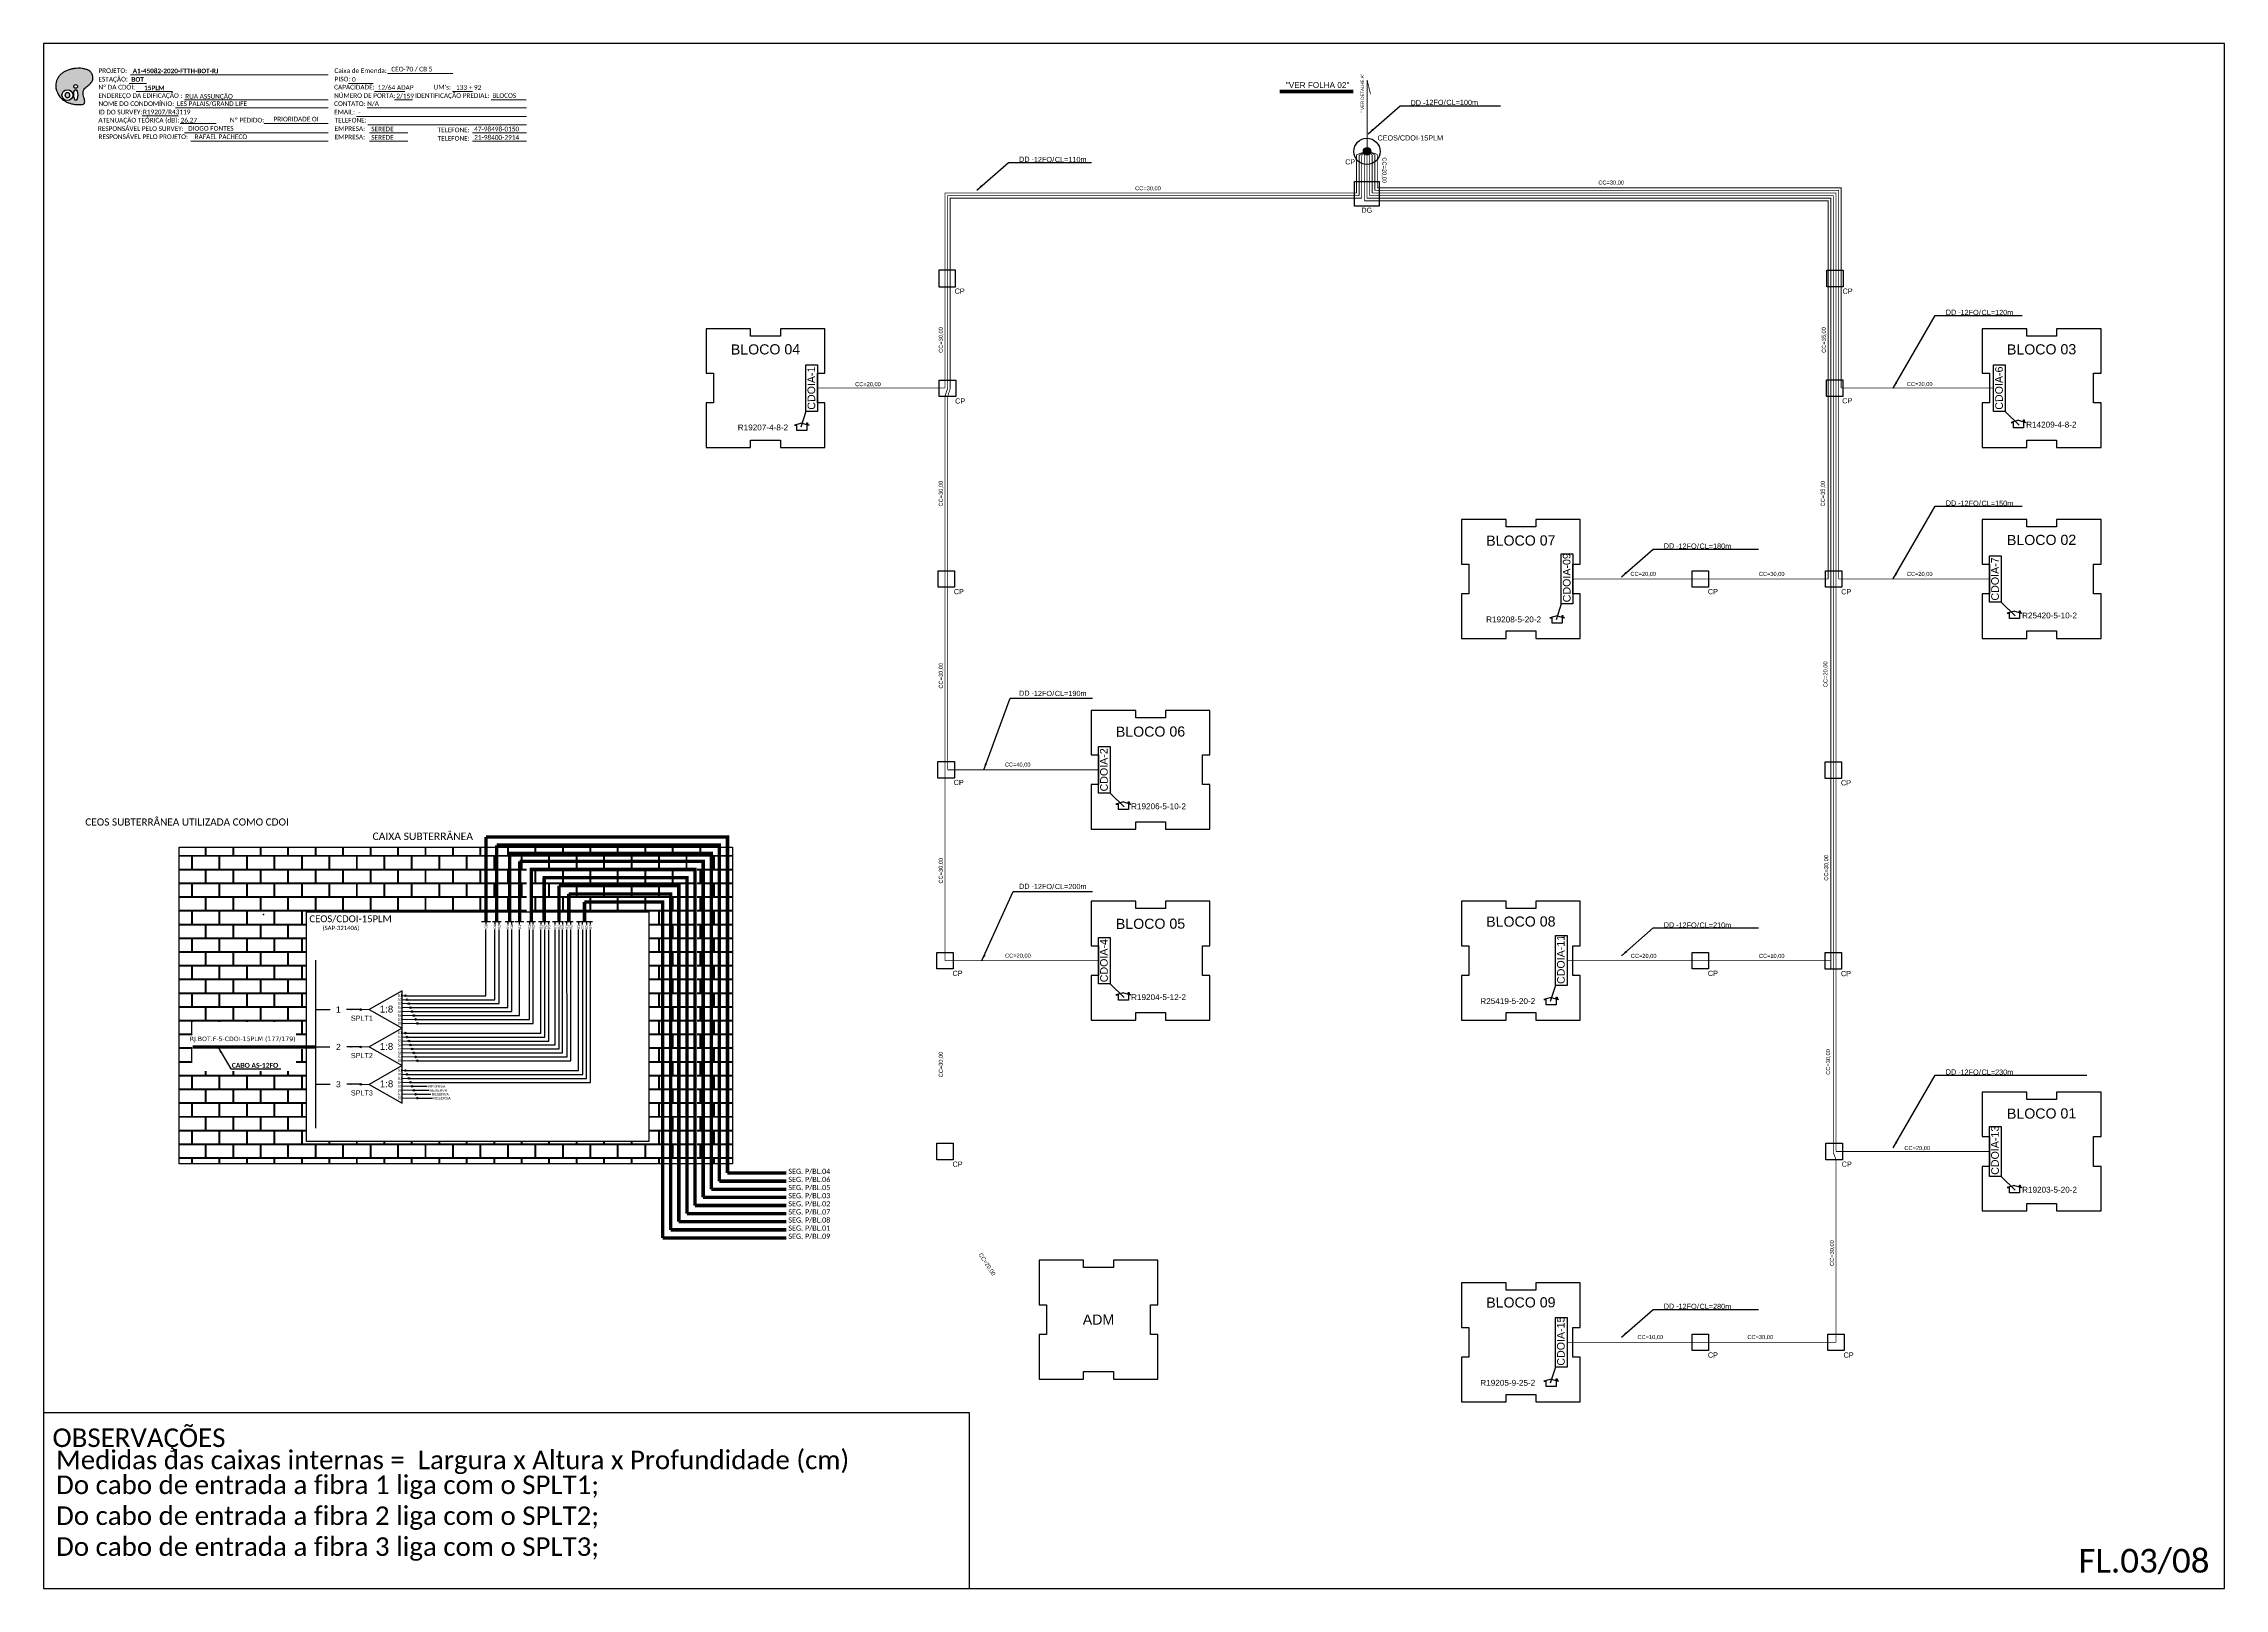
# Model space of a CAD drawing. Header units: inches. Extents: x 10034 to 13570, y 6729 to 9325.
# Drawn here: x 11833 to 12671, y 8731 to 9325 of the extents above; entities that cross this region are included whole.
import ezdxf
from ezdxf.enums import TextEntityAlignment as Align

# ---------------------------------------------------------------- set-up
doc = ezdxf.new("R2010")
doc.units = ezdxf.units.IN
doc.header["$MEASUREMENT"] = 0
doc.linetypes.add('DASHED', pattern=[0.75, 0.5, -0.25])
for name, color, linetype in [('CD a instalar', 1, 'Continuous'), ('METRAGEM', 7, 'Continuous'), ('surveys', 7, 'Continuous'), ('surveys legendas', 7, 'Continuous')]:
    doc.layers.add(name, color=color, linetype=linetype)
doc.layers.add('DROP DE CLIENTE', color=140, linetype='Continuous', plot=False)
doc.styles.add('ARIAL', font='arial.ttf')
doc.styles.add('WMF-Calibri0', font='CALIBRI.TTF')
doc.styles.add('WMF-Calibri1', font='CALIBRIB.TTF')
doc.dimstyles.new('ISO-25', dxfattribs={"dimtxt": 2.5, "dimasz": 2.5, "dimexe": 1.25, "dimexo": 0.625, "dimtad": 1, "dimtxsty": 'Standard', "dimcen": 2.5, "dimadec": 0, "dimazin": 0, "dimtfac": 1, "dimtmove": 0, "dimatfit": 3, "dimfxl": 0, "dimarcsym": 0})

# ---------------------------------------------------------------- blocks, each defined once
blk = doc.blocks.new('A$C415C251F')
at = {"color": 3}
blk.add_point((0, 0), dxfattribs=at)
blk = doc.blocks.new('LEG_CDOIA8_C-SPLT_ESQ')
at = {"color": 3, "extrusion": (0, 0, -1), "xscale": -1, "zscale": -1}
blk.add_blockref('A$C415C251F', (0, 0), dxfattribs=at)
at = {"color": 1, "style": 'WMF-Calibri0', "flags": 4}
blk.add_attdef('MODELO', text='', height=1.5, dxfattribs=at).set_placement((22.54, -4.54), align=Align.CENTER)
blk.add_attdef('CDO', (21.44, -2.61), '', height=2, dxfattribs=at)
at = {"style": 'ARIAL', "flags": 4}
blk.add_attdef('SPLITAGEM', text='', height=1.5, dxfattribs=at).set_placement((18.61, -12.59), align=Align.CENTER)
blk = doc.blocks.new('SPLT_1-8_DIV_DIR')
h = blk.add_hatch(color=3)
h.dxf.hatch_style = 1
edge = h.paths.add_edge_path()
edge.add_arc((12.77, 4.04), 0.242, 0, 360)
h = blk.add_hatch(color=3)
h.dxf.hatch_style = 1
edge = h.paths.add_edge_path()
edge.add_arc((13.27, 2.88), 0.242, 0, 360)
h = blk.add_hatch(color=3)
h.dxf.hatch_style = 1
edge = h.paths.add_edge_path()
edge.add_arc((13.77, 1.73), 0.242, 0, 360)
h = blk.add_hatch(color=3)
h.dxf.hatch_style = 1
edge = h.paths.add_edge_path()
edge.add_arc((14.27, 0.58), 0.242, 0, 360)
h = blk.add_hatch(color=3)
h.dxf.hatch_style = 1
edge = h.paths.add_edge_path()
edge.add_arc((14.77, -0.58), 0.242, 0, 360)
h = blk.add_hatch(color=3)
h.dxf.hatch_style = 1
edge = h.paths.add_edge_path()
edge.add_arc((15.27, -1.73), 0.242, 0, 360)
h = blk.add_hatch(color=3)
h.dxf.hatch_style = 1
edge = h.paths.add_edge_path()
edge.add_arc((15.77, -2.88), 0.242, 0, 360)
h = blk.add_hatch(color=3)
h.dxf.hatch_style = 1
edge = h.paths.add_edge_path()
edge.add_arc((16.27, -4.04), 0.242, 0, 360)
at = {"color": 1, "lineweight": 0}
blk.add_lwpolyline([(2.22, 0), (0, 0)], dxfattribs=at)
at = {"color": 1}
blk.add_lwpolyline([(11.89, 5.45), (2.22, 0), (11.89, -5.45), (11.89, 5.45)], dxfattribs=at)
at = {"color": 7, "lineweight": 0}
for points in [[(12.77, 4.04), (11.89, 4.04)], [(11.89, 2.88), (13.27, 2.88)], [(11.89, 1.73), (13.77, 1.73)], [(11.89, 0.58), (14.27, 0.58)], [(11.89, -0.58), (14.77, -0.58)], [(11.89, -1.73), (15.27, -1.73)], [(11.89, -2.88), (15.77, -2.88)], [(11.89, -4.04), (16.27, -4.04)]]:
    blk.add_lwpolyline(points, dxfattribs=at)
at = {"color": 3}
for centre in [(12.77, 4.04), (13.27, 2.88), (13.77, 1.73), (14.27, 0.58), (14.77, -0.58), (15.27, -1.73), (15.77, -2.88), (16.27, -4.04)]:
    blk.add_circle(centre, 0.242, dxfattribs=at)
at = {"color": 1, "style": 'ARIAL'}
for s, height, p in [('1:8', 2, (5.35, -0.85)), ('S1', 0.75, (10.52, 3.77)), ('S2', 0.75, (10.52, 2.58)), ('S3', 0.75, (10.52, 1.37)), ('S4', 0.75, (10.52, 0.19)), ('S5', 0.75, (10.52, -1.02)), ('S6', 0.75, (10.52, -2.14)), ('S7', 0.75, (10.52, -3.24)), ('S8', 0.75, (10.52, -4.36))]:
    blk.add_text(s, height=height, dxfattribs=at).set_placement(p)
blk = doc.blocks.new('SPLITTER_')
blk.add_point((0, 0))
at = {"style": 'ARIAL', "flags": 4}
blk.add_attdef('SPLT', (0, -3.26), '', height=1.5, dxfattribs=at)
blk = doc.blocks.new('SURVEY_SURVEY')
for p, q in [((0, 0.0000127), (-0.0000126, 0.000009)), ((-0.0000126, 0.000009), (-0.0000086, 0.000009)), ((-0.0000086, 0), (-0.0000086, 0.000009)), ((0.0000086, 0), (-0.0000086, 0)), ((0, 0.0000127), (0.0000126, 0.000009)), ((0.0000084, 0.0000132), (0.0000098, 0.0000132)), ((0.0000084, 0.0000103), (0.0000084, 0.0000132)), ((0.0000126, 0.000009), (0.0000086, 0.000009)), ((0.0000086, 0.000009), (0.0000086, 0)), ((0.0000098, 0.0000132), (0.0000098, 0.0000099))]:
    blk.add_line(p, q)
blk = doc.blocks.new('OI')
h = blk.add_hatch(color=40)
edge = h.paths.add_edge_path()
edge.add_spline(control_points=[(4.35, -0.67), (3.92, -0.99), (3.26, -1.5), (2.81, -2.59), (2.9, -3.5), (3.06, -4.27), (3.31, -4.85), (3.37, -5.39), (3.4, -5.88), (3.2, -6.4), (2.54, -6.61), (1.65, -6.63), (0.55, -6.67), (-0.56, -6.42), (-1.61, -6.14), (-2.77, -5.61), (-3.92, -4.77), (-4.89, -3.7), (-5.34, -2.65), (-5.6, -1.94), (-5.85, -0.96), (-5.71, 0.47), (-5.1, 2.02), (-4.14, 3.02), (-3.3, 3.61), (-2.37, 4.16), (-1.36, 4.44), (-0.56, 4.7), (0.79, 4.85), (2.24, 4.97), (3.79, 4.57), (4.67, 4.21), (5.44, 3.65), (5.76, 2.99), (6.03, 2.21), (6.01, 1.46), (5.72, 0.64), (5.31, 0.08), (4.88, -0.38), (4.51, -0.55), (4.35, -0.67)], knot_values=[0, 0, 0, 0, 1.60434, 2.417191, 3.427595, 4.282808, 4.776746, 5.304182, 5.888771, 6.258406, 6.858137, 7.79129, 8.986195, 10.124242, 11.187857, 12.242908, 13.953784, 15.414161, 16.515391, 17.349188, 17.675853, 19.552021, 21.515531, 22.568638, 23.63245, 24.621084, 25.782718, 26.745347, 27.142653, 29.870543, 31.004649, 31.921532, 32.709589, 33.801391, 34.042471, 35.192333, 35.971461, 36.628871, 37.254359, 37.836911, 37.836911, 37.836911, 37.836911], degree=3, periodic=0)
h.paths.add_polyline_path([(1.13, -0.87, -1), (-0.04, -0.87, -1)], flags=16)
edge = h.paths.add_edge_path(flags=16)
edge.add_ellipse((0.56, -3.59), major_axis=(-0.02, 1.71), ratio=0.361305, start_angle=0, end_angle=360)
h.paths.add_polyline_path([(-0.36, -3.62, -1), (-3.8, -3.62, -1)], flags=16)
edge = h.paths.add_edge_path(flags=0)
edge.add_ellipse((-2.08, -3.62), major_axis=(0, 0.885), ratio=0.758294, start_angle=0, end_angle=360)
at = {"color": 40}
for centre, radius in [((-2.08, -3.62), 1.72), ((0.54, -0.87), 0.587)]:
    blk.add_circle(centre, radius, dxfattribs=at)
blk.add_ellipse((-2.08, -3.62), major_axis=(0, 0.885), ratio=0.758294, start_param=-3.141592653589792, end_param=3.141592653589792, dxfattribs=at)
blk.add_ellipse((0.56, -3.59), major_axis=(-0.02, 1.71), ratio=0.361305, dxfattribs=at)
at = {"color": 40, "start_tangent": (-0.800898, -0.598801), "end_tangent": (-0.800898, -0.598801)}
blk.add_spline([(4.35, -0.67), (3.2, -1.78), (2.9, -2.54), (2.92, -3.55), (3.12, -4.38), (3.28, -4.85), (3.37, -5.37), (3.35, -5.95), (3.2, -6.29), (2.66, -6.55), (1.73, -6.63), (0.54, -6.62), (-0.58, -6.41), (-1.6, -6.11), (-2.56, -5.67), (-3.95, -4.67), (-4.89, -3.56), (-5.37, -2.56), (-5.64, -1.78), (-5.72, -1.46), (-5.63, 0.42), (-4.84, 2.22), (-4.13, 2.99), (-3.27, 3.62), (-2.4, 4.09), (-1.3, 4.47), (-0.37, 4.72), (0.02, 4.77), (2.75, 4.8), (3.85, 4.53), (4.69, 4.16), (5.31, 3.68), (5.85, 2.73), (5.93, 2.5), (5.94, 1.35), (5.67, 0.62), (5.29, 0.08), (4.84, -0.36), (4.35, -0.67)], degree=3, dxfattribs=at)

msp = doc.modelspace()

# ---------------------------------------------------------------- hatches: boundary and pattern name
at = {"ltscale": 2}
h = msp.add_hatch(color=1, dxfattribs=at)
h.dxf.hatch_style = 1
h.paths.add_polyline_path([(12340.08, 9283.54, -1), (12343, 9283.54, -1)])
h = msp.add_hatch()
h.set_pattern_fill('AR-B816C', color=256, scale=0.025994)
h.set_pattern_definition([(0, (2799.514, 8447.3416), (5.282004, 5.282004), [10.316414, -0.247594]), (0, (2794.232, 8447.589), (5.282004, 5.282004), [10.316414, -0.247594]), (90, (2799.514, 8447.3416), (-5.282004, 5.282004), [-5.529598, 5.03441]), (90, (2799.2664, 8447.3416), (-5.282004, 5.282004), [-5.529598, 5.03441])])
h.paths.add_polyline_path([(11933.67, 8991.06), (12018.23, 8991.06), (12018.23, 9008.1), (12083.86, 9008.1), (12083.86, 8894.12), (12097.49, 8894.12), (12097.49, 9015.94), (11884.74, 9015.94), (11884.74, 8894.12), (12082.38, 8894.12), (12082.38, 9006.56), (12019.73, 9006.56), (12019.73, 8991.06), (12065.31, 8991.06), (12065.31, 8902.7), (11933.67, 8902.7), (11933.67, 8930.2), (11933.67, 8938.28), (11929.74, 8938.28), (11929.74, 8929.82), (11889.73, 8929.82), (11889.73, 8948.74), (11929.74, 8948.74), (11929.74, 8939.88), (11933.67, 8939.88)])
h = msp.add_hatch(color=3)
h.dxf.hatch_style = 1
edge = h.paths.add_edge_path()
edge.add_arc((11954.53, 8953.46), 0.338, 0, 360)
h = msp.add_hatch(color=3)
h.dxf.hatch_style = 1
edge = h.paths.add_edge_path()
edge.add_arc((11954.53, 8939.09), 0.338, 0, 360)
h = msp.add_hatch(color=3)
h.dxf.hatch_style = 1
edge = h.paths.add_edge_path()
edge.add_arc((11954.53, 8924.73), 0.338, 0, 360)
h = msp.add_hatch(color=3)
h.dxf.hatch_style = 1
edge = h.paths.add_edge_path()
edge.add_arc((11971.7, 8930.04), 0.319, 0, 360)
h = msp.add_hatch(color=3)
h.dxf.hatch_style = 1
edge = h.paths.add_edge_path()
edge.add_arc((11972.36, 8928.52), 0.319, 0, 360)
h = msp.add_hatch(color=3)
h.dxf.hatch_style = 1
edge = h.paths.add_edge_path()
edge.add_arc((11973.02, 8927), 0.319, 0, 360)
h = msp.add_hatch(color=3)
h.dxf.hatch_style = 1
edge = h.paths.add_edge_path()
edge.add_arc((11973.68, 8925.48), 0.319, 0, 360)
h = msp.add_hatch(color=3)
h.dxf.hatch_style = 1
edge = h.paths.add_edge_path()
edge.add_arc((11974.33, 8923.96), 0.319, 0, 360)
h = msp.add_hatch(color=3)
h.dxf.hatch_style = 1
edge = h.paths.add_edge_path()
edge.add_arc((11974.99, 8922.44), 0.319, 0, 360)
h = msp.add_hatch(color=3)
h.dxf.hatch_style = 1
edge = h.paths.add_edge_path()
edge.add_arc((11975.65, 8920.92), 0.319, 0, 360)
h = msp.add_hatch(color=3)
h.dxf.hatch_style = 1
edge = h.paths.add_edge_path()
edge.add_arc((11976.31, 8919.4), 0.319, 0, 360)

# ---------------------------------------------------------------- linework, layer by layer
at = {"color": 1}
for p, q in [((12416.19, 9109.45), (12416.19, 9128.66)), ((12416.19, 9128.66), (12420.65, 9128.66)), ((12420.65, 9128.66), (12420.65, 9109.45)), ((12420.65, 9109.45), (12416.19, 9109.45)), ((12001.01, 8987.31), (12004.39, 8987.31)), ((12005.18, 8987.31), (12008.55, 8987.31)), ((12013.95, 8987.31), (12017.32, 8987.31)), ((12018.44, 8987.32), (12021.81, 8987.32)), ((12022.87, 8987.32), (12027.32, 8987.32)), ((12028.32, 8987.3), (12032.58, 8987.3)), ((12032.87, 8987.32), (12036.25, 8987.32)), ((12037.5, 8987.32), (12043.7, 8987.32)), ((12413.95, 8981.89), (12418.41, 8981.89)), ((12413.95, 8962.68), (12413.95, 8981.89)), ((12418.41, 8981.89), (12418.41, 8962.68)), ((12418.41, 8962.68), (12413.95, 8962.68)), ((12580.88, 8889.29), (12580.88, 8908.5)), ((12580.88, 8908.5), (12585.34, 8908.5)), ((12585.34, 8908.5), (12585.34, 8889.29)), ((12585.34, 8889.29), (12580.88, 8889.29)), ((12413.95, 8835.12), (12418.41, 8835.12)), ((12413.95, 8815.91), (12413.95, 8835.12)), ((12418.41, 8835.12), (12418.41, 8815.91)), ((12418.41, 8815.91), (12413.95, 8815.91))]:
    msp.add_line(p, q, dxfattribs=at)
at = {"color": 7, "true_color": 0xffffff}
for p, q in [((12041.37, 8927), (12041.35, 8984.26)), ((12042.89, 8925.48), (12042.87, 8984.26))]:
    msp.add_line(p, q, dxfattribs=at)
for points in [[(11832.61, 8730.9), (12671.17, 8730.9), (12671.17, 9324.9), (11832.61, 9324.9), (11832.61, 8730.9)], [(12308.03, 9306.97), (12336.12, 9306.97)], [(12308.03, 9306.52), (12336.12, 9306.52)], [(12308.03, 9306.07), (12336.12, 9306.07)], [(12087.33, 9169.58), (12104.48, 9169.58), (12104.48, 9172.44), (12115.91, 9172.44), (12115.91, 9169.58), (12133.05, 9169.58), (12133.05, 9186.72), (12130.19, 9186.72), (12130.19, 9198.15), (12133.05, 9198.15), (12133.05, 9215.29), (12115.91, 9215.29), (12115.91, 9212.44), (12104.48, 9212.44), (12104.48, 9215.29), (12087.33, 9215.29), (12087.33, 9198.15), (12090.19, 9198.15), (12090.19, 9186.72), (12087.33, 9186.72), (12087.33, 9169.58)], [(12578.02, 9169.58), (12595.16, 9169.58), (12595.16, 9172.44), (12606.59, 9172.44), (12606.59, 9169.58), (12623.73, 9169.58), (12623.73, 9186.72), (12620.88, 9186.72), (12620.88, 9198.15), (12623.73, 9198.15), (12623.73, 9215.29), (12606.59, 9215.29), (12606.59, 9212.44), (12595.16, 9212.44), (12595.16, 9215.29), (12578.02, 9215.29), (12578.02, 9198.15), (12580.88, 9198.15), (12580.88, 9186.72), (12578.02, 9186.72), (12578.02, 9169.58)], [(12377.8, 9096.19), (12394.94, 9096.19), (12394.94, 9099.05), (12406.37, 9099.05), (12406.37, 9096.19), (12423.51, 9096.19), (12423.51, 9113.34), (12420.65, 9113.34), (12420.65, 9124.77), (12423.51, 9124.77), (12423.51, 9141.91), (12406.37, 9141.91), (12406.37, 9139.05), (12394.94, 9139.05), (12394.94, 9141.91), (12377.8, 9141.91), (12377.8, 9124.77), (12380.65, 9124.77), (12380.65, 9113.34), (12377.8, 9113.34), (12377.8, 9096.19)], [(12578.02, 9096.19), (12595.16, 9096.19), (12595.16, 9099.05), (12606.59, 9099.05), (12606.59, 9096.19), (12623.73, 9096.19), (12623.73, 9113.34), (12620.88, 9113.34), (12620.88, 9124.77), (12623.73, 9124.77), (12623.73, 9141.91), (12606.59, 9141.91), (12606.59, 9139.05), (12595.16, 9139.05), (12595.16, 9141.91), (12578.02, 9141.91), (12578.02, 9124.77), (12580.88, 9124.77), (12580.88, 9113.34), (12578.02, 9113.34), (12578.02, 9096.19)], [(12235.38, 9022.81), (12252.53, 9022.81), (12252.53, 9025.67), (12263.95, 9025.67), (12263.95, 9022.81), (12281.1, 9022.81), (12281.1, 9039.95), (12278.24, 9039.95), (12278.24, 9051.38), (12281.1, 9051.38), (12281.1, 9068.52), (12263.95, 9068.52), (12263.95, 9065.67), (12252.53, 9065.67), (12252.53, 9068.52), (12235.38, 9068.52), (12235.38, 9051.38), (12238.24, 9051.38), (12238.24, 9039.95), (12235.38, 9039.95), (12235.38, 9022.81)], [(12235.38, 8949.42), (12252.53, 8949.42), (12252.53, 8952.28), (12263.95, 8952.28), (12263.95, 8949.42), (12281.1, 8949.42), (12281.1, 8966.57), (12278.24, 8966.57), (12278.24, 8978), (12281.1, 8978), (12281.1, 8995.14), (12263.95, 8995.14), (12263.95, 8992.28), (12252.53, 8992.28), (12252.53, 8995.14), (12235.38, 8995.14), (12235.38, 8978), (12238.24, 8978), (12238.24, 8966.57), (12235.38, 8966.57), (12235.38, 8949.42)], [(12377.8, 8949.42), (12394.94, 8949.42), (12394.94, 8952.28), (12406.37, 8952.28), (12406.37, 8949.42), (12423.51, 8949.42), (12423.51, 8966.57), (12420.65, 8966.57), (12420.65, 8978), (12423.51, 8978), (12423.51, 8995.14), (12406.37, 8995.14), (12406.37, 8992.28), (12394.94, 8992.28), (12394.94, 8995.14), (12377.8, 8995.14), (12377.8, 8978), (12380.65, 8978), (12380.65, 8966.57), (12377.8, 8966.57), (12377.8, 8949.42)], [(12578.02, 8876.04), (12595.16, 8876.04), (12595.16, 8878.9), (12606.59, 8878.9), (12606.59, 8876.04), (12623.73, 8876.04), (12623.73, 8893.18), (12620.88, 8893.18), (12620.88, 8904.61), (12623.73, 8904.61), (12623.73, 8921.75), (12606.59, 8921.75), (12606.59, 8918.9), (12595.16, 8918.9), (12595.16, 8921.75), (12578.02, 8921.75), (12578.02, 8904.61), (12580.88, 8904.61), (12580.88, 8893.18), (12578.02, 8893.18), (12578.02, 8876.04)], [(12215.38, 8811.41), (12232.53, 8811.41), (12232.53, 8814.26), (12243.95, 8814.26), (12243.95, 8811.41), (12261.1, 8811.41), (12261.1, 8828.55), (12258.24, 8828.55), (12258.24, 8839.98), (12261.1, 8839.98), (12261.1, 8857.12), (12243.95, 8857.12), (12243.95, 8854.26), (12232.53, 8854.26), (12232.53, 8857.12), (12215.38, 8857.12), (12215.38, 8839.98), (12218.24, 8839.98), (12218.24, 8828.55), (12215.38, 8828.55), (12215.38, 8811.41)], [(12377.8, 8802.65), (12394.94, 8802.65), (12394.94, 8805.51), (12406.37, 8805.51), (12406.37, 8802.65), (12423.51, 8802.65), (12423.51, 8819.8), (12420.65, 8819.8), (12420.65, 8831.23), (12423.51, 8831.23), (12423.51, 8848.37), (12406.37, 8848.37), (12406.37, 8845.51), (12394.94, 8845.51), (12394.94, 8848.37), (12377.8, 8848.37), (12377.8, 8831.23), (12380.65, 8831.23), (12380.65, 8819.8), (12377.8, 8819.8), (12377.8, 8802.65)], [(11832.61, 8798.48), (12188.55, 8798.48)]]:
    msp.add_lwpolyline(points)
at = {"color": 7, "lineweight": 0}
for points in [[(11865.56, 9309.58), (11872.11, 9309.58)], [(11866.08, 9312.86), (11942.05, 9312.86)], [(11949.85, 9309.62), (11959.33, 9309.62)], [(11964.89, 9313.35), (11990.02, 9313.35)], [(11868.22, 9306.51), (11882.17, 9306.51)], [(11883.38, 9300.16), (11942.05, 9300.16)], [(11886.79, 9303.27), (11942.05, 9303.27)], [(11957.01, 9300.16), (12018.24, 9300.16)], [(11959.9, 9306.51), (11971.51, 9306.51)], [(11967.48, 9303.27), (11974.43, 9303.27)], [(11989.84, 9306.51), (11997.5, 9306.51)], [(12004.65, 9303.27), (12018.21, 9303.27)], [(11870.54, 9297.1), (11884.49, 9297.1)], [(11885.08, 9294.13), (11899.02, 9294.13)], [(11917.41, 9294.14), (11941.91, 9294.14)], [(11917.91, 9294.14), (11942.06, 9294.14)], [(11952.97, 9296.92), (12018.24, 9296.92)], [(11957.26, 9293.69), (12018.24, 9293.69)], [(11886.79, 9290.58), (11942.05, 9290.58)], [(11889.28, 9287.34), (11942.05, 9287.34)], [(11957.87, 9290.58), (11972.67, 9290.58)], [(11957.87, 9287.34), (11972.67, 9287.34)], [(11997.47, 9290.58), (12018.24, 9290.58)], [(11997.47, 9287.34), (12018.24, 9287.34)], [(11971.7, 8930.04), (11970.54, 8930.04)], [(11970.54, 8928.52), (11972.36, 8928.52)], [(11970.54, 8927), (11973.02, 8927)], [(11970.54, 8925.48), (11973.68, 8925.48)], [(11970.54, 8923.96), (11974.33, 8923.96)], [(11970.54, 8922.44), (11974.99, 8922.44)], [(11970.54, 8920.92), (11975.65, 8920.92)], [(11970.54, 8919.4), (11976.31, 8919.4)]]:
    msp.add_lwpolyline(points, dxfattribs=at)
at = {"color": 1, "ltscale": 2, "const_width": 0.3}
for points in [[(12341.54, 9310.85), (12342.83, 9305.44)], [(12341.54, 9283.54), (12341.54, 9310.85)], [(12337.46, 9282.18), (12341.47, 9283.58)], [(12338.46, 9281.96), (12341.47, 9283.58)], [(12339.47, 9281.94), (12341.47, 9283.58)], [(12340.47, 9264.46), (12340.47, 9282.76)], [(12341.47, 9283.58), (12342.47, 9281.97)], [(12341.47, 9283.58), (12343.47, 9282.08)], [(12341.47, 9283.58), (12344.48, 9282.24)], [(12341.47, 9283.58), (12345.48, 9282.28)], [(12337.46, 9267.46), (12337.46, 9282.18)], [(12338.46, 9266.46), (12338.46, 9281.96)], [(12339.47, 9265.46), (12339.47, 9281.94)], [(12341.47, 9265.46), (12341.47, 9282.09)], [(12342.47, 9266.46), (12342.47, 9281.97)], [(12343.47, 9267.46), (12343.47, 9282.08)], [(12344.48, 9268.46), (12344.48, 9282.24)], [(12345.48, 9269.46), (12345.48, 9282.28)], [(12337.46, 9267.46), (12179.2, 9267.46), (12179.2, 9237.77)], [(12338.46, 9266.46), (12180.2, 9266.46), (12180.2, 9192.32)], [(12342.47, 9266.46), (12520.83, 9266.46), (12520.83, 8898.41)], [(12343.47, 9267.46), (12521.83, 9267.46), (12521.83, 9237.77)], [(12344.48, 9268.46), (12522.83, 9268.46), (12522.83, 9119.05)], [(12345.48, 9269.46), (12523.83, 9269.46), (12523.83, 9192.44)], [(12339.47, 9265.46), (12181.2, 9265.46), (12181.2, 9192.16)], [(12340.47, 9264.46), (12518.83, 9264.46), (12518.83, 9119.05)], [(12341.47, 9265.46), (12519.83, 9265.46), (12519.83, 8969.11)], [(12179.2, 9237.77), (12179.2, 9192.44)], [(12521.83, 9237.77), (12521.83, 8898.9)], [(12179.2, 9192.44), (12130.19, 9192.44)], [(12179.2, 9189.27), (12180.2, 9192.32)], [(12180.2, 9189.11), (12181.2, 9192.16)], [(12582.42, 9192.44), (12523.83, 9192.44)], [(12179.2, 9189.27), (12179.2, 9122.22)], [(12180.2, 9189.11), (12180.2, 9122.22)], [(12179.2, 9122.22), (12179.2, 9042.5)], [(12180.2, 9122.22), (12180.2, 9045.67)], [(12466.49, 9119.05), (12420.65, 9119.05)], [(12518.83, 9119.05), (12466.49, 9119.05)], [(12580.88, 9119.05), (12522.83, 9119.05)], [(12179.2, 9042.5), (12179.2, 8972.28)], [(12238.24, 9045.67), (12180.2, 9045.67)], [(12238.24, 8972.28), (12179.2, 8972.28)], [(12466.49, 8972.28), (12418.41, 8972.28)], [(12519.83, 8972.28), (12466.49, 8972.28)], [(12520.83, 8898.41), (12521.83, 8895.73)], [(12580.88, 8898.9), (12521.83, 8898.9)], [(12521.83, 8895.73), (12521.83, 8825.51)], [(12472.83, 8825.51), (12418.41, 8825.51)], [(12521.83, 8825.51), (12472.83, 8825.51)]]:
    msp.add_lwpolyline(points, dxfattribs=at)
for points in [[(12346.19, 9262.37), (12336.68, 9262.37), (12336.68, 9271.88), (12346.19, 9271.88)], [(12176.85, 9231.44), (12183.19, 9231.44), (12183.19, 9237.77), (12176.85, 9237.77)], [(12524.62, 9231.44), (12518.28, 9231.44), (12518.28, 9237.77), (12524.62, 9237.77)], [(12183.36, 9189.18), (12177.03, 9189.18), (12177.03, 9195.52), (12183.36, 9195.52)], [(12524.46, 9189.27), (12518.13, 9189.27), (12518.13, 9195.6), (12524.46, 9195.6)], [(12182.87, 9115.88), (12176.53, 9115.88), (12176.53, 9122.22), (12182.87, 9122.22)], [(12472.83, 9115.88), (12466.49, 9115.88), (12466.49, 9122.22), (12472.83, 9122.22)], [(12524.08, 9115.86), (12517.74, 9115.86), (12517.74, 9122.19), (12524.08, 9122.19)], [(12182.81, 9042.5), (12176.47, 9042.5), (12176.47, 9048.83), (12182.81, 9048.83)], [(12524, 9042.36), (12517.66, 9042.36), (12517.66, 9048.69), (12524, 9048.69)], [(12097.49, 8894.12), (11884.74, 8894.12), (11884.74, 9015.94), (12097.49, 9015.94)], [(12182.36, 8969.11), (12176.03, 8969.11), (12176.03, 8975.45), (12182.36, 8975.45)], [(12472.83, 8969.11), (12466.49, 8969.11), (12466.49, 8975.45), (12472.83, 8975.45)], [(12524, 8969.01), (12517.66, 8969.01), (12517.66, 8975.35), (12524, 8975.35)], [(12182.36, 8895.73), (12176.03, 8895.73), (12176.03, 8902.06), (12182.36, 8902.06)], [(12524.28, 8895.73), (12517.94, 8895.73), (12517.94, 8902.06), (12524.28, 8902.06)], [(12472.83, 8822.34), (12466.49, 8822.34), (12466.49, 8828.68), (12472.83, 8828.68)], [(12525, 8822.34), (12518.66, 8822.34), (12518.66, 8828.68), (12525, 8828.68)]]:
    msp.add_lwpolyline(points, close=True)
at = {"color": 1}
for points in [[(12125.73, 9183.49), (12125.73, 9201.38), (12130.19, 9201.38), (12130.19, 9183.49)], [(12582.42, 9183.49), (12582.42, 9201.38), (12586.88, 9201.38), (12586.88, 9183.49)], [(12580.88, 9110.11), (12580.88, 9128), (12585.34, 9128), (12585.34, 9110.11)], [(12238.24, 9036.72), (12238.24, 9054.61), (12242.7, 9054.61), (12242.7, 9036.72)], [(11933.67, 8991.06), (12065.31, 8991.06), (12065.31, 8902.7), (11933.67, 8902.7)], [(12238.24, 8963.34), (12238.24, 8981.23), (12242.7, 8981.23), (12242.7, 8963.34)]]:
    msp.add_lwpolyline(points, close=True, dxfattribs=at)
at = {"color": 1, "const_width": 1.32}
for points in [[(12002.7, 8987.31), (12002.7, 9019.79)], [(12002.7, 9019.79), (12095.57, 9019.79), (12095.57, 8890.6)], [(12006.86, 9016.67), (12092.45, 9016.67), (12092.45, 8887.48)], [(12006.86, 8987.31), (12006.86, 9016.67)], [(12011.33, 9013.55), (12089.33, 9013.55), (12089.33, 8884.36)], [(12011.84, 8987.31), (12011.84, 9013.55)], [(12015.64, 8987.31), (12015.64, 9010.43)], [(12015.64, 9010.43), (12086.21, 9010.43), (12086.21, 8881.24)], [(12020.13, 8987.32), (12020.13, 9007.32), (12022.35, 9007.32)], [(12020.13, 9007.31), (12083.09, 9007.31), (12083.09, 8878.12)], [(12024.56, 9007.31), (12024.56, 9007.32), (12026.78, 9007.32)], [(12024.56, 9004.19), (12079.97, 9004.19), (12079.97, 8875)], [(12025.09, 8987.32), (12025.09, 9004.19)], [(12030.83, 8987.31), (12030.83, 9001.08)], [(12030.83, 9001.07), (12076.85, 9001.07), (12076.85, 8871.88)], [(12034.56, 8987.32), (12034.56, 8997.95)], [(12034.56, 8997.95), (12073.73, 8997.95), (12073.73, 8868.76)], [(12040.59, 8987.32), (12040.59, 8994.83)], [(12040.59, 8994.83), (12070.61, 8994.83), (12070.61, 8865.64)], [(11937.27, 8939.09), (11889.98, 8939.09), (11889.98, 8939.09), (11889.98, 8939.09)], [(12095.57, 8890.6), (12118.26, 8890.6)], [(12086.21, 8881.24), (12118.26, 8881.24)], [(12089.33, 8884.36), (12118.26, 8884.36)], [(12092.45, 8887.48), (12118.26, 8887.48)], [(12076.85, 8871.88), (12118.26, 8871.88)], [(12079.97, 8875), (12118.26, 8875)], [(12083.09, 8878.12), (12118.26, 8878.12)], [(12070.61, 8865.64), (12118.26, 8865.64)], [(12073.73, 8868.76), (12118.26, 8868.76)]]:
    msp.add_lwpolyline(points, dxfattribs=at)
at = {"color": 3}
for points in [[(11971.38, 8958.78), (12002.7, 8958.78), (12002.7, 8984.26)], [(11971.77, 8957.26), (12006.12, 8957.26), (12006.12, 8984.26)], [(11972.43, 8955.74), (12007.76, 8955.74), (12007.76, 8984.27)], [(11973.99, 8954.22), (12011.13, 8954.22), (12011.13, 8984.27)], [(11974.65, 8952.7), (12012.65, 8952.7), (12012.65, 8984.27)], [(11975.31, 8951.19), (12015.65, 8951.19), (12015.64, 8984.28)], [(11975.97, 8949.66), (12019.38, 8949.66), (12019.38, 8984.27)], [(11976.63, 8948.14), (12020.9, 8948.14), (12020.9, 8984.27)], [(12002.7, 8987.31), (12002.7, 8986.17)], [(12006.12, 8987.31), (12006.12, 8986.18)], [(12007.76, 8986.15), (12007.76, 8987.3)], [(12011.13, 8987.32), (12011.13, 8986.18)], [(12012.64, 8986.16), (12012.64, 8987.32)], [(12015.64, 8986.16), (12015.64, 8987.31)], [(12019.38, 8987.32), (12019.38, 8986.18)], [(12020.89, 8986.16), (12020.89, 8987.32)], [(11937.27, 8953.46), (11942.74, 8953.46)], [(11954.19, 8953.46), (11949.08, 8953.46)]]:
    msp.add_lwpolyline(points, dxfattribs=at)
at = {"color": 40, "true_color": 0xf8d731}
for points in [[(11972.02, 8944.41), (12023.86, 8944.41), (12023.86, 8984.26)], [(11972.68, 8942.89), (12025.38, 8942.89), (12025.37, 8984.26)], [(12023.86, 8987.31), (12023.86, 8986.17)], [(12025.38, 8986.16), (12025.38, 8987.31)], [(12026.9, 8986.14), (12026.9, 8987.32)], [(12026.91, 8941.36), (12026.9, 8984.07)], [(12029.31, 8986.14), (12029.31, 8987.29)], [(12029.32, 8939.85), (12029.31, 8984.26)], [(12030.83, 8987.31), (12030.83, 8986.17)], [(12030.84, 8938.33), (12030.83, 8984.26)], [(12032.11, 8987.31), (12032.11, 8986.17)], [(12032.12, 8936.81), (12032.11, 8984.26)], [(12033.86, 8986.16), (12033.86, 8987.31)], [(12033.87, 8935.29), (12033.86, 8984.26)], [(12035.38, 8986.14), (12035.38, 8987.29)], [(12035.39, 8933.77), (12035.38, 8984.26)], [(11973.33, 8941.37), (12026.91, 8941.37)], [(11973.99, 8939.85), (12029.32, 8939.85)], [(11974.65, 8938.33), (12030.84, 8938.33)], [(11975.31, 8936.81), (12032.12, 8936.81)], [(11975.97, 8935.29), (12033.87, 8935.29)], [(11976.63, 8933.77), (12035.39, 8933.77)]]:
    msp.add_lwpolyline(points, dxfattribs=at)
at = {"color": 1}
for points in [[(12010.13, 8987.31), (12013.55, 8987.31)], [(11937.27, 8907.89), (11937.27, 8972.5)], [(11970.54, 8931.91), (11957.8, 8924.72), (11970.54, 8917.54), (11970.54, 8931.91)]]:
    msp.add_lwpolyline(points, dxfattribs=at)
at = {"color": 7, "true_color": 0xffffff}
for points in [[(12038.33, 8987.31), (12038.33, 8986.18)], [(12038.34, 8930.04), (12038.33, 8984.26)], [(12039.85, 8986.16), (12039.85, 8987.31)], [(12040, 8928.52), (12039.98, 8984.26)], [(12041.38, 8987.31), (12041.38, 8986.17)], [(12042.89, 8986.16), (12042.89, 8987.31)], [(11971.7, 8930.04), (12038.34, 8930.04)], [(11972.36, 8928.52), (12040, 8928.52)], [(11973.02, 8927), (12041.37, 8927)], [(11973.68, 8925.48), (12042.89, 8925.48)]]:
    msp.add_lwpolyline(points, dxfattribs=at)
at = {"color": 2}
for points in [[(11937.27, 8939.09), (11942.67, 8939.09)], [(11954.19, 8939.09), (11949.21, 8939.09)]]:
    msp.add_lwpolyline(points, dxfattribs=at)
at = {"color": 7}
for points in [[(11937.27, 8924.73), (11942.73, 8924.73)], [(11954.19, 8924.73), (11949.21, 8924.73)]]:
    msp.add_lwpolyline(points, dxfattribs=at)
at = {"color": 1, "lineweight": 0}
msp.add_lwpolyline([(11957.8, 8924.72), (11954.86, 8924.72)], dxfattribs=at)
at = {"color": 6}
for points in [[(11974.33, 8923.96), (11980.14, 8923.96)], [(11974.99, 8922.44), (11980.8, 8922.44)], [(11975.65, 8920.92), (11981.46, 8920.92)], [(11976.31, 8919.4), (11982.12, 8919.4)]]:
    msp.add_lwpolyline(points, dxfattribs=at)
at = {"linetype": 'Continuous'}
msp.add_lwpolyline([(12188.55, 8798.48), (12188.55, 8730.9)], dxfattribs=at)
msp.add_circle((12341.47, 9283.47), 5.06)
at = {"color": 1, "ltscale": 2}
msp.add_circle((12341.54, 9283.54), 1.46, dxfattribs=at)
at = {"color": 3}
for centre, radius in [((11954.53, 8953.46), 0.338), ((11954.53, 8939.09), 0.338), ((11954.53, 8924.73), 0.338), ((11971.7, 8930.04), 0.319), ((11972.36, 8928.52), 0.319), ((11973.02, 8927), 0.319), ((11973.68, 8925.48), 0.319), ((11974.33, 8923.96), 0.319), ((11974.99, 8922.44), 0.319), ((11975.65, 8920.92), 0.319), ((11976.31, 8919.4), 0.319)]:
    msp.add_circle(centre, radius, dxfattribs=at)
at = {"layer": 'DROP DE CLIENTE'}
for points in [[(12125.73, 9183.49), (12123.72, 9177.38)], [(12586.88, 9183.49), (12592.27, 9178.22)], [(12416.19, 9109.45), (12414.18, 9103.33)], [(12585.34, 9110.11), (12590.72, 9104.83)], [(12242.7, 9036.72), (12248.09, 9031.45)], [(12242.7, 8963.34), (12248.09, 8958.06)], [(12413.95, 8962.68), (12411.94, 8956.56)], [(12585.34, 8889.29), (12590.72, 8884.02)], [(12413.95, 8815.91), (12411.94, 8809.79)]]:
    msp.add_lwpolyline(points, dxfattribs=at)

# ---------------------------------------------------------------- block references
at = {"color": 7, "xscale": 1.213923925163966, "yscale": 1.213923925163726, "zscale": 1.213923925163967, "rotation": 0.1532896023734424}
msp.add_blockref('OI', (11844.27, 9309.49), dxfattribs=at)
at = {"color": 3}
ref = msp.add_blockref('LEG_CDOIA8_C-SPLT_ESQ', (11917.2, 8990), dxfattribs=dict(at, xscale=1.318443876505626, yscale=1.318443876505626, zscale=1.31844387650566))
ref.add_attrib('CDO', 'CEOS/CDOI-15PLM', (11934.8, 8987.06), dxfattribs={"color": 1, "height": 2.6369, "style": 'WMF-Calibri0'})
ref.add_attrib('MODELO', '(SAP-321406)', dxfattribs={"color": 1, "height": 1.6481, "style": 'WMF-Calibri0'}).set_placement((11946.93, 8984.02), align=Align.CENTER)
at = {"xscale": 1.318443876505626, "yscale": 1.318443876505626, "zscale": 1.31844387650566}
for p in [(11954.86, 8953.46), (11954.86, 8939.09)]:
    msp.add_blockref('SPLT_1-8_DIV_DIR', p, dxfattribs=at)
ref = msp.add_blockref('SPLITTER_', (11950.77, 8953.46), dxfattribs=dict(xscale=1.318443876505626, yscale=1.318443876505626, zscale=1.31844387650566))
ref.add_attrib('SPLT', 'SPLT1', (11950.77, 8949.16), dxfattribs={"height": 1.978, "style": 'ARIAL'})
at = {"color": 2}
ref = msp.add_blockref('SPLITTER_', (11950.77, 8939.09), dxfattribs=dict(at, xscale=1.318443876505626, yscale=1.318443876505626, zscale=1.31844387650566))
ref.add_attrib('SPLT', 'SPLT2', (11950.77, 8934.79), dxfattribs={"height": 1.978, "style": 'ARIAL'})
at = {"color": 7}
ref = msp.add_blockref('SPLITTER_', (11950.77, 8924.73), dxfattribs=dict(at, xscale=1.318443876505626, yscale=1.318443876505626, zscale=1.31844387650566))
ref.add_attrib('SPLT', 'SPLT3', (11950.77, 8920.43), dxfattribs={"height": 1.978, "style": 'ARIAL'})
at = {"layer": 'surveys', "color": 255, "xscale": 224825.4377188987, "yscale": 224825.4377188987, "zscale": 224825.4377188987}
for p in [(12124.14, 9176.11), (12591.98, 9177.21), (12414.6, 9102.07), (12590.44, 9103.82), (12247.8, 9030.44), (12247.8, 8957.05), (12412.35, 8955.3), (12590.44, 8883.01), (12412.35, 8808.53)]:
    msp.add_blockref('SURVEY_SURVEY', p, dxfattribs=at)

# ---------------------------------------------------------------- texts
at = {"color": 7, "lineweight": 0, "style": 'WMF-Calibri0'}
for s, height, p in [('PROJETO:', 1.793, (11853.68, 9313.61)), ('ESTAÇÃO:', 1.793, (11853.68, 9310.33)), ('Nº DA CDOI:', 1.7927, (11853.68, 9307.26)), ('CAPACIDADE:', 1.7927, (11944.32, 9307.26)), ('Caixa de Emenda:', 1.7927, (11944.43, 9313.61)), ('PISO:', 1.793, (11944.5, 9310.37)), ("UM's:", 1.793, (11982.57, 9307.26)), ('ENDEREÇO DA EDIFICAÇÃO :', 1.7927, (11853.68, 9304.02)), ('NOME DO CONDOMÍNIO:', 1.7927, (11853.68, 9300.91)), ('LES PALAIS/GRAND LIFE', 1.7927, (11883.89, 9300.91)), ('CONTATO: N/A', 1.7927, (11944.32, 9300.91)), ('NÚMERO DE PORTA:', 1.7927, (11944.32, 9304.02)), ('IDENTIFICAÇÃO PREDIAL:', 1.7927, (11975.41, 9304.02)), ('BLOCOS', 1.793, (12005.15, 9304.02)), ('RESPONSÁVEL PELO SURVEY:', 1.7927, (11853.44, 9291.32)), ('ATENUAÇÃO TEÓRICA (dB):', 1.7927, (11853.68, 9294.56)), ('ID DO SURVEY:', 1.7927, (11853.68, 9297.67)), ('26,27', 1.793, (11885.29, 9294.56)), ('Nº PEDIDO:', 1.793, (11904.26, 9294.57)), ('EMAIL:', 1.793, (11944.32, 9297.67)), ('TELEFONE:', 1.793, (11944.51, 9294.56)), ('EMPRESA:', 1.793, (11944.51, 9291.32)), ('TELEFONE:', 1.793, (11984.11, 9290.82)), ('RESPONSÁVEL PELO PROJETO:', 1.7927, (11853.68, 9288.21)), ('EMPRESA:', 1.793, (11944.51, 9288.09)), ('TELEFONE:', 1.793, (11984.11, 9287.58))]:
    msp.add_text(s, height=height, dxfattribs=at).set_placement(p)
at = {"color": 7, "linetype": 'Continuous'}
for s, height, style, p in [('BOT', 1.793, 'WMF-Calibri1', (11866.36, 9310.23)), ('A1-45082-2020-FTTH-BOT-RJ', 1.7927, 'WMF-Calibri1', (11866.87, 9313.51)), ('0', 1.79, 'WMF-Calibri0', (11951.2, 9310.22)), ('12/64 ADAP', 1.793, 'WMF-Calibri0', (11961.07, 9307.13)), ('CEO-70 / CB 5', 1.7927, 'WMF-Calibri0', (11966.29, 9314.19)), ('133 + 92', 1.793, 'WMF-Calibri0', (11991.19, 9307.11)), ('RUA ASSUNÇÃO', 1.7927, 'WMF-Calibri0', (11887.06, 9303.73)), ('2/159', 1.793, 'WMF-Calibri0', (11968.24, 9303.87)), ('R19207/R43119', 1.7927, 'WMF-Calibri0', (11870.81, 9297.71)), ('DIOGO FONTES', 1.7927, 'WMF-Calibri0', (11888.19, 9291.42)), ('-', 1.79, 'WMF-Calibri0', (11953.68, 9297.52)), ('SEREDE', 1.793, 'WMF-Calibri0', (11958.57, 9291.17)), ('47-98498-0150', 1.7927, 'WMF-Calibri0', (11998.17, 9291.17)), ('RAFAEL PACHECO', 1.7927, 'WMF-Calibri0', (11890.68, 9288.18)), ('SEREDE', 1.793, 'WMF-Calibri0', (11958.57, 9287.94)), ('21-98400-2914', 1.7927, 'WMF-Calibri0', (11998.17, 9287.94)), ('FL.03/08', 9.118, 'WMF-Calibri0', (12615.04, 8736.97))]:
    msp.add_text(s, height=height, dxfattribs=dict(at, style=style)).set_placement(p)
at = {"color": 7, "linetype": 'Continuous', "style": 'WMF-Calibri1'}
msp.add_text('15PLM', height=1.793, dxfattribs=at).set_placement((11875.2, 9306.97), align=Align.CENTER)
at = {"linetype": 'DASHED', "ltscale": 2, "style": 'ARIAL'}
for s, p in [('DD -', (12361.11, 9302.16)), ('12FO', (12367.42, 9302.29)), ('/', (12371.39, 9302.29)), ('CL=100m', (12378.09, 9302.29)), ('DD -', (12210.56, 9280.43)), ('12FO', (12216.88, 9280.34)), ('/', (12220.85, 9280.34)), ('CL=110m', (12227.55, 9280.34)), ('DD -', (12566.9, 9221.61)), ('12FO', (12573.21, 9221.53)), ('/', (12577.19, 9221.53)), ('CL=120m', (12583.89, 9221.53)), ('DD -', (12566.9, 9148.23)), ('12FO', (12573.21, 9148.14)), ('/', (12577.19, 9148.14)), ('CL=150m', (12583.89, 9148.14)), ('DD -', (12458.45, 9131.77)), ('12FO', (12464.76, 9131.68)), ('/', (12468.74, 9131.68)), ('CL=180m', (12475.44, 9131.68)), ('DD -', (12210.56, 9075.11)), ('12FO', (12216.88, 9075.02)), ('/', (12220.85, 9075.02)), ('CL=190m', (12227.55, 9075.02)), ('DD -', (12210.56, 9000.88)), ('12FO', (12216.88, 9000.79)), ('/', (12220.85, 9000.79)), ('CL=200m', (12227.55, 9000.79)), ('DD -', (12458.45, 8986.05)), ('12FO', (12464.76, 8985.96)), ('/', (12468.74, 8985.96)), ('CL=210m', (12475.44, 8985.96)), ('DD -', (12566.9, 8929.5)), ('12FO', (12573.21, 8929.41)), ('/', (12577.19, 8929.41)), ('CL=230m', (12583.89, 8929.41)), ('DD -', (12458.45, 8839.41)), ('12FO', (12464.76, 8839.32)), ('/', (12468.74, 8839.32)), ('CL=280m', (12475.44, 8839.32))]:
    msp.add_text(s, height=2, dxfattribs=at).set_placement(p, align=Align.MIDDLE_CENTER)
at = {"color": 7, "style": 'WMF-Calibri0'}
msp.add_text('PRIORIDADE OI', height=1.7927, dxfattribs=at).set_placement((11920.99, 9294.98))
at = {"style": 'WMF-Calibri0'}
for s, height, p in [('CEOS SUBTERRÂNEA UTILIZADA COMO CDOI', 2.7722, (11848.64, 9024.21)), ('CAIXA SUBTERRÂNEA', 2.8546, (11959.08, 9018.67)), ('OBSERVAÇÕES', 7.1308, (11836.02, 8785.26))]:
    msp.add_text(s, height=height, dxfattribs=at).set_placement(p)
at = {"style": 'ARIAL'}
for s, p in [('01', (12002.68, 8985.38)), ('01', (12006.1, 8985.38)), ('02', (12007.76, 8985.27)), ('01', (12011.12, 8985.25)), ('02', (12012.63, 8985.39)), ('01', (12015.63, 8985.28)), ('01', (12019.36, 8985.25)), ('02', (12020.88, 8985.25)), ('01', (12023.86, 8985.27)), ('02', (12025.36, 8985.15)), ('03', (12026.91, 8985.15)), ('01', (12029.31, 8985.26)), ('02', (12030.83, 8985.24)), ('03', (12032.13, 8985.24)), ('01', (12033.85, 8985.23)), ('02', (12035.38, 8985.26)), ('01', (12038.32, 8985.24)), ('02', (12039.83, 8985.22)), ('03', (12041.36, 8985.26)), ('04', (12042.88, 8985.24))]:
    msp.add_text(s, height=0.989, rotation=90, dxfattribs=at).set_placement(p, align=Align.MIDDLE_CENTER)
at = {"color": 1, "ltscale": 8, "style": 'WMF-Calibri1'}
msp.add_text('CABO AS-12FO', height=1.8843, dxfattribs=at).set_placement((11904.97, 8931.09))
at = {"color": 1, "style": 'ARIAL'}
for s, height, p in [('1:8', 2.637, (11961.92, 8923.6)), ('S1', 0.989, (11968.74, 8929.69)), ('S2', 0.989, (11968.74, 8928.13)), ('S3', 0.989, (11968.74, 8926.53)), ('S4', 0.989, (11968.74, 8924.98)), ('S5', 0.989, (11968.74, 8923.38)), ('S6', 0.989, (11968.74, 8921.9)), ('S7', 0.989, (11968.74, 8920.45)), ('S8', 0.989, (11968.74, 8918.98))]:
    msp.add_text(s, height=height, dxfattribs=at).set_placement(p)
at = {"color": 6, "style": 'ARIAL'}
for p in [(11980.49, 8923.38), (11981.15, 8921.86), (11981.81, 8920.34), (11982.47, 8918.82)]:
    msp.add_text('RESERVA', height=0.989, dxfattribs=at).set_placement(p)
at = {"color": 1, "ltscale": 2, "insert": (12345.52, 9289.63), "char_height": 1.9816, "attachment_point": 1, "style": 'ARIAL'}
msp.add_mtext_dynamic_manual_height_columns('CEOS/CDOI-15PLM', width=2.5468, gutter_width=10, heights=[0], dxfattribs=at).dxf.set("width", 36.0131)
at = {"ltscale": 2, "char_height": 1.982, "attachment_point": 1, "style": 'ARIAL'}
for s, insert in [('CP', (12333.1, 9280.44)), ('DG', (12339.33, 9261.83))]:
    msp.add_mtext_dynamic_manual_height_columns(s, width=2.5468, gutter_width=10, heights=[0], dxfattribs=dict(at, insert=insert))
for s, insert, char_height, width, attachment_point, style in [('CP', (12182.92, 9230.73), 2, 98.8719, 1, 'ARIAL'), ('CP', (12524.35, 9230.73), 2, 98.8719, 1, 'ARIAL'), ('CP', (12183.1, 9188.48), 2, 98.8719, 1, 'ARIAL'), ('CP', (12524.2, 9188.56), 2, 98.8719, 1, 'ARIAL'), ('CP', (12182.6, 9115.18), 2, 98.8719, 1, 'ARIAL'), ('CP', (12472.56, 9115.18), 2, 98.8719, 1, 'ARIAL'), ('CP', (12523.81, 9115.15), 2, 98.8719, 1, 'ARIAL'), ('CP', (12182.54, 9041.79), 2, 98.8719, 1, 'ARIAL'), ('CP', (12523.73, 9041.66), 2, 98.8719, 1, 'ARIAL'), ('CP', (12182.1, 8968.41), 2, 98.8719, 1, 'ARIAL'), ('CP', (12472.56, 8968.41), 2, 98.8719, 1, 'ARIAL'), ('CP', (12523.73, 8968.31), 2, 98.8719, 1, 'ARIAL'), ('1', (11945.95, 8954.65), 2.34, 3.8413, 2, 'ARIAL'), ('2', (11945.95, 8940.28), 2.34, 3.8413, 2, 'ARIAL'), ('3', (11945.95, 8925.91), 2.34, 3.8413, 2, 'ARIAL'), ('CP', (12182.1, 8895.03), 2, 98.8719, 1, 'ARIAL'), ('CP', (12524.01, 8895.03), 2, 98.8719, 1, 'ARIAL'), ('CP', (12472.56, 8821.64), 2, 98.8719, 1, 'ARIAL'), ('CP', (12524.73, 8821.64), 2, 98.8719, 1, 'ARIAL'), ('Medidas das caixas internas =  Largura x Altura x Profundidade (cm)', (11837.38, 8783.87), 7.1308, 658.8434, 1, 'WMF-Calibri0'), ('Do cabo de entrada a fibra 1 liga com o SPLT1; \\PDo cabo de entrada a fibra 2 liga com o SPLT2;\\PDo cabo de entrada a fibra 3 liga com o SPLT3;', (11837.38, 8774.3), 7.1308, 658.8434, 1, 'WMF-Calibri0')]:
    msp.add_mtext(s, dxfattribs=dict(insert=insert, char_height=char_height, width=width, attachment_point=attachment_point, style=style))
at = {"char_height": 3.9, "width": 38.0023, "attachment_point": 5, "rotation": 0.25016, "style": 'ARIAL'}
for s, insert in [('BLOCO 04', (12110.19, 9207.31)), ('BLOCO 03', (12600.88, 9207.31)), ('BLOCO 07', (12400.65, 9133.8)), ('BLOCO 02', (12600.88, 9134.03)), ('BLOCO 06', (12258.24, 9060.32)), ('BLOCO 05', (12258.24, 8986.44)), ('BLOCO 08', (12400.65, 8987.28)), ('BLOCO 01', (12600.88, 8913.48)), ('BLOCO 09', (12400.65, 8840.83)), ('ADM', (12238.24, 8834.26))]:
    msp.add_mtext(s, dxfattribs=dict(at, insert=insert))
at = {"color": 1, "ltscale": 2, "char_height": 2.93, "attachment_point": 1, "rotation": 90.26728, "style": 'ARIAL'}
for s, insert in [('CDOIA-1', (12126.39, 9184.12)), ('CDOIA-6', (12583.07, 9184.12)), ('CDOIA-09', (12416.85, 9110.08)), ('CDOIA-7', (12581.53, 9110.74)), ('CDOIA-11', (12414.6, 8963.31)), ('CDOIA-13', (12581.53, 8889.92)), ('CDOIA-15', (12414.6, 8816.54))]:
    msp.add_mtext_dynamic_manual_height_columns(s, width=2.9295, gutter_width=10, heights=[0], dxfattribs=dict(at, insert=insert))
for s, insert in [('CDOIA-2', (12238.89, 9037.35)), ('CDOIA-4', (12238.89, 8963.97))]:
    msp.add_mtext_dynamic_manual_height_columns(s, width=2.9295, gutter_width=10, heights=[0], dxfattribs=dict(at, insert=insert)).dxf.set("width", 36.717)
at = {"color": 1, "char_height": 1.9941, "width": 57.9581, "attachment_point": 1, "style": 'WMF-Calibri0'}
for s, insert in [('SEG. P/BL.04', (12118.97, 8892.27)), ('SEG. P/BL.06', (12118.97, 8889.15)), ('SEG. P/BL.05', (12118.97, 8886.03)), ('SEG. P/BL.03', (12118.97, 8882.91)), ('SEG. P/BL.02', (12118.97, 8879.79)), ('SEG. P/BL.07', (12118.97, 8876.67)), ('SEG. P/BL.08', (12118.97, 8873.55)), ('SEG. P/BL.01', (12118.97, 8870.43)), ('SEG. P/BL.09', (12118.97, 8867.31))]:
    msp.add_mtext(s, dxfattribs=dict(at, insert=insert))
at = {"layer": 'CD a instalar', "color": 1, "linetype": 'Continuous', "insert": (11888.79, 8945.96), "char_height": 1.7345, "width": 77.1688, "attachment_point": 1}
msp.add_mtext('{\\fVerdana|b0|i0|c0|p34;\\PRJ.BOT.F-5-CDOI-15PLM (177/179)}', dxfattribs=at)
at = {"layer": 'METRAGEM', "color": 3, "style": 'ARIAL'}
for s, height, rotation, p in [("'' VER DETALHE A''", 1.2, 90, (12340.29, 9298.33)), ('CC=20,00', 1.56, 270, (12347.42, 9281.14)), ('CC=30,00', 1.56, 90, (12178.38, 9206)), ('CC=35,00', 1.56, 90, (12517.92, 9206)), ('CC=30,00', 1.56, 90, (12178.38, 9146.93)), ('CC=35,00', 1.56, 90, (12517.54, 9146.93)), ('CC=30,00', 1.56, 90, (12178.38, 9076.89)), ('CC=20,00', 1.56, 90, (12518.54, 9077.48)), ('CC=30,00', 1.56, 90, (12178.38, 9001.93)), ('CC=30,00', 1.56, 90, (12518.83, 9003.02)), ('CC=30,00', 1.56, 90, (12178.38, 8927.4)), ('CC=30,00', 1.56, 90, (12519.57, 8928.38)), ('CC=30,00', 1.56, 90, (12521.03, 8854.9)), ('CC=20,00', 1.56, 303.14938, (12192.07, 8859.24))]:
    msp.add_text(s, height=height, rotation=rotation, dxfattribs=at).set_placement(p)
for s, p in [('CC=30,00', (12252.32, 9268.51)), ('CC=30,00', (12430.44, 9270.7)), ('CC=20,00', (12144.66, 9193.17)), ('CC=20,00', (12549.07, 9193.23)), ('CC=20,00', (12442.79, 9120.22)), ('CC=30,00', (12492.15, 9120.22)), ('CC=20,00', (12549.07, 9120.22)), ('CC=40,00', (12202.22, 9046.91)), ('CC=20,00', (12202.32, 8973.43)), ('CC=20,00', (12442.92, 8973.34)), ('CC=10,00', (12492.15, 8973.34)), ('CC=20,00', (12548.13, 8899.43)), ('CC=10,00', (12445.49, 8826.75)), ('CC=30,00', (12487.76, 8826.75))]:
    msp.add_text(s, height=1.56, dxfattribs=at).set_placement(p)
at = {"layer": 'surveys legendas', "color": 0, "style": 'ARIAL'}
for s, p in [("''VER FOLHA 02''", (12310.21, 9307.85)), ('R19207-4-8-2 ', (12099.52, 9176.18)), ('R14209-4-8-2 ', (12594.93, 9177.28)), ('R19208-5-20-2 ', (12387.3, 9102.37)), ('R25420-5-10-2 ', (12593.38, 9103.89)), ('R19206-5-10-2 ', (12250.75, 9030.51)), ('R19204-5-12-2 ', (12250.75, 8957.12)), ('R25419-5-20-2 ', (12385.05, 8955.6)), ('R19203-5-20-2 ', (12593.38, 8883.08)), ('R19205-9-25-2 ', (12385.05, 8808.83))]:
    msp.add_text(s, height=2.2483, dxfattribs=at).set_placement(p)

# ---------------------------------------------------------------- leaders
at = {"ltscale": 10}
for points in [[(12341.99, 9290.27), (12354.21, 9300.95), (12392.85, 9300.95)], [(12191.45, 9268.54), (12203.67, 9279.22), (12235.58, 9279.22)], [(12543.78, 9192.44), (12560, 9220.4), (12593.42, 9220.4)], [(12543.78, 9119.05), (12560, 9147.02), (12593.42, 9147.02)], [(12439.34, 9119.89), (12451.56, 9130.56), (12491.97, 9130.56)], [(12194.09, 9045.67), (12204.3, 9073.24), (12235.88, 9073.24)], [(12193.43, 8972.28), (12205.43, 8998.92), (12235.9, 8998.92)], [(12439.34, 8974.16), (12451.56, 8984.84), (12491.97, 8984.84)], [(12543.78, 8900.32), (12560, 8928.29), (12618.34, 8928.29)], [(12439.34, 8827.53), (12451.56, 8838.2), (12491.97, 8838.2)]]:
    msp.add_leader(points, dimstyle='ISO-25', override={"dimgap": 0.625, "dimtad": 0}, dxfattribs=at)
at = {"color": 1, "ltscale": 8}
msp.add_leader([(11899.61, 8939.09), (11904.61, 8930.71), (11923.79, 8930.71)], dimstyle='ISO-25', override={"dimgap": 0.625, "dimtad": 0}, dxfattribs=at)

doc.saveas('drawing.dxf')
